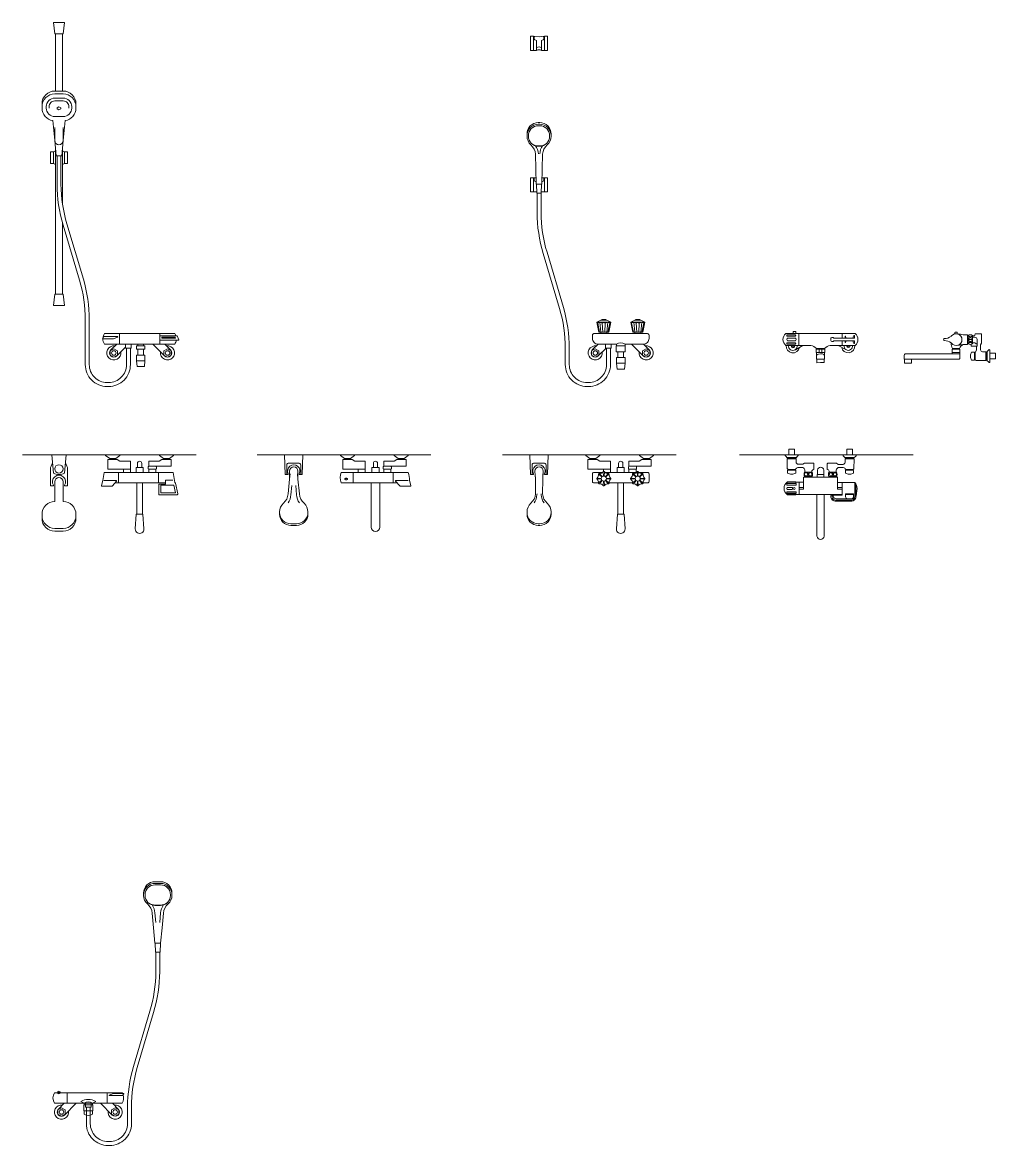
# Model space of a CAD drawing. Header units: millimetres. Extents: x 0 to 1313252738, y -131 to 560100888.
# Drawn here: x 1312627870 to 1312631311, y 560067548 to 560071518 of the extents above; entities that cross this region are included whole.
import ezdxf

# ---------------------------------------------------------------- set-up
doc = ezdxf.new("R2010")
doc.units = ezdxf.units.MM
doc.layers.get('0').update_dxf_attribs({"lineweight": 0})
doc.layers.add('003間仕切り', color=7, linetype='Continuous', lineweight=13)

# ---------------------------------------------------------------- blocks, each defined once
blk = doc.blocks.new('シャワー（CAD素材.com）1')
at = {"color": 0, "linetype": 'ByBlock', "lineweight": -2}
blk.add_line((16, -9.7), (-16.2, -9.7), dxfattribs=at)
for points in [[(-13.4, -12.6), (13.1, -12.6), (22.9, -2.9), (22.9, 0), (-22.9, 0), (-23.1, -2.7), (-13.4, -12.6)], [(-11.8, -14.1), (-11.8, -12.6)], [(11.9, -14.1), (11.9, -12.6)], [(218.1, -12.9), (191.7, -12.8), (181.9, -3.1), (181.9, -0.2), (227.7, -0.3), (227.9, -3.1), (218.1, -12.9)], [(188.8, -9.9), (221, -10)], [(192.9, -14.3), (192.9, -12.8)], [(216.6, -14.4), (216.6, -12.9)], [(14.6, -54.5), (-14.4, -54.6), (-14.4, -65.1), (-4.4, -68.2), (4.6, -68.2), (14.6, -65.2), (14.6, -54.5)], [(-12.7, -51.7), (-12.7, -54.5)], [(13.2, -51.7), (13.2, -54.4)], [(42.3, -79.2), (42.3, -97.2), (14.8, -97.2)], [(178.2, -121.9), (162.2, -121.9), (162.3, -79.4), (42.3, -79.2), (42.3, -121.7), (26.3, -121.7)], [(45.2, -79.3), (45.2, -76.5)], [(58.5, -76.5), (58.5, -61.4)], [(71.7, -79.3), (71.7, -76.5)], [(114.3, -79.3), (114.3, -69.3), (90.3, -69.3), (90.3, -79.3)], [(132.9, -79.3), (132.9, -76.6)], [(146.1, -76.6), (146.2, -61.6)], [(159.4, -79.4), (159.4, -76.6)], [(190.1, -54.7), (219.1, -54.9), (219.1, -65.4), (209.1, -68.5), (200, -68.4), (190, -65.4), (190.1, -54.7)], [(191.5, -51.9), (191.5, -54.6)], [(217.4, -52), (217.4, -54.8)], [(26.3, -97.2), (26.3, -140.2)], [(26.3, -115.7), (42.3, -115.7)], [(162.3, -97.4), (178.3, -97.4), (178.2, -140.4), (178.2, -143.2), (139.1, -143.2)], [(178.2, -115.9), (162.2, -115.9)], [(178.3, -97.4), (223.7, -97.4)], [(226.4, -101.3), (226.4, -153)], [(14.9, -140.2), (178.2, -140.2)], [(190.2, -140.2), (219.2, -140.2)]]:
    blk.add_lwpolyline(points, dxfattribs=at)
for points in [[(46.6, -61.4), (46.6, -52.9, 0.193243), (39.6, -44.6), (22.1, -44.6, 0.149871), (13.2, -51.7), (-12.7, -51.7), (-15.8, -48.8), (-15.8, -14.1), (15.8, -14.1), (15.8, -26.2, 0.333184), (22.8, -33.5), (39.7, -33.5), (45.5, -29.4), (76.7, -29.4, -0.414214), (78.7, -31.4), (78.7, -51.6, 0.273572), (71.7, -57.1), (71.7, -61.4)], [(158, -61.6), (158, -53.1, -0.193243), (165.1, -44.8), (182.6, -44.8, -0.149871), (191.5, -51.9), (217.4, -52), (220.5, -49.1), (220.6, -14.4), (188.9, -14.3), (188.9, -26.4, -0.333184), (181.9, -33.7), (165, -33.7), (159.2, -29.5), (128.1, -29.5, 0.414214), (126.1, -31.4), (126, -51.6, -0.273572), (132.9, -57.2), (132.9, -61.5)], [(113.3, -69.3), (113.4, -54.3, 0.384046), (102.4, -43.3, 0.384046), (91.3, -54.3), (91.3, -69.3)], [(-15.7, -97.2, 0.512205), (-15.7, -140.2)], [(-15.7, -101.6), (14.9, -101.6, -0.534247), (14.9, -107), (-15.7, -107, -0.486283), (-15.7, -101.6)], [(-14.2, -99.8), (13.7, -99.8, 0.67337), (13.7, -96), (-14.2, -96, 0.829437), (-14.2, -99.8)], [(231.2, -118.7, -0.072908), (226, -154.2, -0.264177), (213.4, -164.1), (154.2, -164.1, -0.328248), (138.9, -150.8), (138.9, -143.6, -0.155307), (141.8, -140.2)], [(231.2, -118.9, 0.171862), (223.7, -97.4), (223.7, -148.4, -0.333286), (212.8, -160.1), (154.5, -160.1, -0.328551), (142.9, -150.1), (142.9, -143.2)], [(-15.7, -130.7), (14.9, -130.7, -0.534247), (14.9, -136.1), (-15.7, -136.1, -0.486283), (-15.7, -130.7)], [(-14.2, -141.5), (13.7, -141.5, 0.67337), (13.7, -137.7), (-14.2, -137.7, 0.829437), (-14.2, -141.5)], [(115.2, -140.2), (115.2, -288.1, -0.819943), (89.2, -288.1), (89.2, -140.2)], [(147, -143.2), (147, -146.5, 0.379437), (157, -155.6), (196, -155.5)]]:
    blk.add_lwpolyline(points, format="xyb", dxfattribs=at)
for points in [[(73, -61.4, -0.170914), (73, -76.5), (45.2, -76.5, -0.167466), (45.5, -61.4)], [(159.1, -61.6), (131.7, -61.5, 0.170914), (131.6, -76.6), (159.4, -76.6, 0.167466)], [(-15.7, -115.3), (2.4, -115.3, -0.423913), (2.4, -122.2), (-15.7, -122.2, -0.391304)], [(219.2, -137.6), (219.2, -148.7, -0.354713), (212.3, -155.5), (196, -155.5, -0.135102), (190.2, -149), (190.2, -137.6)]]:
    blk.add_lwpolyline(points, format="xyb", close=True, dxfattribs=at)
for centre, radius in [((51.1, -68.6), 5.69), ((66.1, -68.6), 5.69), ((138.5, -68.7), 5.69), ((153.5, -68.8), 5.69), ((9.3, -118.7), 3.42)]:
    blk.add_circle(centre, radius, dxfattribs=at)
blk = doc.blocks.new('シャワー（CAD素材.com）2')
at = {"color": 0, "linetype": 'ByBlock', "lineweight": -2}
for points in [[(-161.4, 55, -0.812856), (-161.4, 62, 0.159448), (-137.5, 70.1, 0.053541), (-136.1, 71.4, -2.901965), (-136.1, 45.6, 0.053541), (-137.5, 47, 0.105519), (-131.8, 26.9)], [(-123.5, 79.1), (-123.5, 83.5, -0.414214), (-122.5, 84.5), (-116.5, 84.5, -0.414214), (-115.5, 83.5), (-115.5, 79.1)], [(-161.4, 55, -0.159448), (-137.5, 47)], [(-112.6, 78.4, -0.047286), (-94.5, 75.8), (-79.3, 75.8), (-79.3, 58.6)], [(-112.6, 38.7, 0.047286), (-94.5, 41.3), (-79.3, 41.3), (-79.3, 58.5)], [(-107.2, 26.9, -0.182512), (-94.5, 41.3)], [(-75.1, 74.1), (-75.1, 71.7, 0.559242), (-62.6, 71.7), (-62.6, 73.9)], [(-75.1, 42.9), (-75.1, 45.3, -0.559242), (-62.6, 45.3), (-62.6, 43.1)], [(-61.4, 67.7), (-52.8, 67.5, -0.194223), (-44.6, 59.4), (-44.7, 35.7), (-66.7, 35.7), (-66.7, 41.4)], [(-47.2, 35.7), (-47.4, 20.7), (-51.7, 13.2), (-51.7, -12.7), (-48.8, -15.8), (-14.1, -15.8), (-14.1, 15.9), (-26.2, 15.9, -0.333184), (-33.5, 22.8), (-33.5, 39.7), (-29.4, 45.6), (-29.4, 76.7, 0.414214), (-31.4, 78.7), (-51.6, 78.7, -0.273572), (-57.1, 71.8), (-61.4, 71.8)], [(-61.4, 46.7), (-52.9, 46.7, -0.193243), (-44.6, 39.6)], [(-133.1, 7.7), (-133.1, 24.4), (-105.9, 24.4), (-105.9, -7.1, -0.414214), (-108.9, -10.1), (-302.4, -10.1, -0.414214), (-303.4, -9.1), (-303.4, 3.4, -0.218834), (-299.2, 7.7), (-105.9, 7.7)]]:
    blk.add_lwpolyline(points, format="xyb", dxfattribs=at)
for points in [[(-79.3, 71.8), (-76.5, 71.8)], [(-79.3, 45.2), (-76.5, 45.2)], [(-76.5, 58.5), (-61.4, 58.5)], [(-105.9, 13.4), (-133.1, 13.4)], [(-107.2, 24.4), (-107.2, 26.9), (-131.8, 26.9), (-131.8, 24.4)], [(-54.5, 14.6), (-54.6, -14.4), (-65.1, -14.4), (-68.2, -4.4), (-68.2, 4.6), (-65.2, 14.7), (-54.5, 14.6)], [(-51.7, 13.2), (-54.4, 13.2)], [(-14.1, 11.9), (-12.6, 11.9)], [(-12.6, 13.4), (-12.6, -13.1), (-2.9, -22.9), (0, -22.9), (0, 22.9), (-2.7, 23.1), (-12.6, 13.4)], [(-9.7, -16), (-9.7, 16.2)], [(-302, -10.1), (-302, -24.5), (-277, -24.5), (-277, -10.1)], [(-51.7, -12.7), (-54.5, -12.7)], [(-14.1, -11.8), (-12.6, -11.8)]]:
    blk.add_lwpolyline(points, dxfattribs=at)
blk.add_lwpolyline([(-61.4, 73, 0.379747), (-76.5, 73), (-76.5, 44, 0.379747), (-61.4, 44)], format="xyb", close=True, dxfattribs=at)
blk.add_rational_spline([(-75.1, 60.4), (-75.1, 58.5), (-75.1, 56.6), (-73.8, 51.5), (-68.9, 51.4), (-64, 51.4), (-62.6, 56.5), (-62.6, 58.5), (-62.6, 60.5), (-64, 65.6), (-68.9, 65.6), (-73.8, 65.5), (-75.1, 60.4)], [1, 1, 1, 0.800009014964, 1, 0.800009014964, 1, 1, 1, 0.800009014964, 1, 0.800009014964, 1], degree=2, knots=[0, 0, 0, 1, 1, 2.286972, 2.286972, 3.573944, 3.573944, 4.573944, 4.573944, 5.860917, 5.860917, 7.147889, 7.147889, 7.147889], dxfattribs=at)
blk = doc.blocks.new('シャワー（CAD素材.com）3')
at = {"color": 0, "linetype": 'ByBlock', "lineweight": -2}
for points in [[(-14.1, -52.8, 0.134974), (-33.9, -42), (-122.2, -42, -0.494418), (-122.5, 0), (122.5, 0, -0.47619), (122.5, -42), (34.2, -42, 0.145386), (14.4, -52.8)], [(-96.9, 0), (-96.9, 4.9, -0.414214), (-94.9, 6.9), (-88.9, 6.9, -0.414214), (-86.9, 4.9), (-86.9, 0)], [(115.4, -16.4, -0.10311), (117.4, -7, -0.29816), (117.6, -6.8), (119.1, -6.8, -0.414214), (120.1, -7.8), (120.1, -16.4), (47.4, -16.4, -0.414214), (46.4, -15.4), (46.4, -15, 0.414214), (45.4, -14), (39.5, -14, 0.202497), (36.7, -16.8), (36.7, -25.2, 0.202497), (39.5, -28), (45.4, -28, 0.414214), (46.4, -27), (46.4, -26.6, -0.414214), (47.4, -25.6), (120.1, -25.6), (120.1, -34.2, -0.414214), (119.1, -35.2), (117.6, -35.2, -0.29816), (117.4, -35, -0.10311), (115.4, -25.6)], [(86.8, -16.4), (86.8, -10, -0.415839), (87.1, -9.7), (87.5, -9.7, -0.299063), (88.4, -10.3), (91.1, -16.4)], [(86.8, -25.6), (86.8, -32, 0.415839), (87.1, -32.3), (87.5, -32.3, 0.299063), (88.4, -31.7), (91.1, -25.6)], [(14.2, -77.7, 0.339414), (7.4, -72.3), (0.2, -72.3), (-7, -72.4, 0.339414), (-13.8, -77.8)]]:
    blk.add_lwpolyline(points, format="xyb", dxfattribs=at)
for points in [[(-77, 0), (-77, -42)], [(77, 0.1), (77, -16.4)], [(77, -25.6), (77, -42)], [(-62.1, -42), (-88.9, -57.1)], [(-14.1, -55.7), (-14.1, -52.8), (0.1, -52.8)], [(14.2, -66.6), (14.2, -90.1), (0.2, -90.1), (-13.7, -90.2), (-13.9, -66.7)], [(-4.9, -55.7), (-4.8, -66.7)], [(14.4, -55.7), (14.4, -52.8), (0.1, -52.8)], [(5.1, -55.7), (5.1, -66.6)], [(63, -42), (89.2, -56.6)], [(0.5, -103), (-12.7, -103.1), (-12.8, -90.2)], [(0.1, -103), (13.3, -103), (13.3, -90.1)]]:
    blk.add_lwpolyline(points, dxfattribs=at)
for points in [[(-88.9, -4.1, -0.507525), (-88.9, -9.1), (-117.9, -9.1, -0.507525), (-117.9, -4.1)], [(-88.9, -16, -0.558048), (-88.9, -26), (-116.4, -26, -0.542881), (-116.4, -16)], [(-88.9, -37.9, 0.507525), (-88.9, -32.9), (-117.9, -32.9, 0.507525), (-117.9, -37.9)]]:
    blk.add_lwpolyline(points, format="xyb", close=True, dxfattribs=at)
for points in [[(-97.7, -42.7), (-99.1, -43.1), (-98, -47.1), (-96.6, -46.7)], [(15.7, -55.7), (15.7, -66.6), (0.2, -66.6), (-15.3, -66.7), (-15.4, -55.7)], [(97.9, -42.2), (99.4, -42.6), (98.3, -46.6), (96.9, -46.2)]]:
    blk.add_lwpolyline(points, close=True, dxfattribs=at)
for centre, radius, start, end in [((-97.7, -45), 23.5, 172.7078, 350.1125), ((-97.7, -45), 15, 168.5997, 11.4798), ((-97.7, -45), 5.5, 147.6369, 26.8699), ((98, -44.5), 23.5, 190.1951, 6.0074), ((98, -44.5), 15, 170.563, 9.437), ((98, -44.5), 5.5, 153.4377, 26.5623)]:
    blk.add_arc(centre, radius, start, end, dxfattribs=at)
blk = doc.blocks.new('シャワー（CAD素材.com）4')
at = {"color": 0, "linetype": 'ByBlock', "lineweight": -2}
for points in [[(-308.4, 1001.2), (-308.4, 1051.2), (-319, 1051.2), (-319, 1001.2), (-297.9, 1001.2), (-297.9, 1036.2), (-303.6, 1038.9, -0.289923), (-306.4, 1043.4), (-306.4, 1048.8, -0.442829), (-304.2, 1050.8)], [(-269.6, 1001.2), (-269.6, 1051.2), (-259, 1051.2), (-259, 1001.2), (-280.1, 1001.2), (-280.1, 1036.2), (-274.4, 1038.9, 0.289923), (-271.6, 1043.4), (-271.6, 1048.8, 0.442829), (-273.8, 1050.8)], [(-297.9, 1011.2, -0.239137), (-280.1, 1011.2)], [(-297.9, 1001.2, -0.239137), (-280.1, 1001.2)], [(-331.5, 701.8, -0.011142), (-331.5, 703.6), (-331.5, 706.1, -0.414214), (-291.5, 746.1), (-286.5, 746.1, -0.414214), (-246.5, 706.1), (-246.5, 703.6, -0.011142), (-246.5, 701.8, -0.011142)], [(-265.4, 669.6, -0.140179), (-286.5, 663.6), (-291.5, 663.6, -0.140179), (-312.7, 669.6)], [(-301.6, 664, -0.128046), (-291.3, 635.6)], [(-276.4, 664, 0.128046), (-286.7, 635.6)], [(-308.4, 501.2), (-308.4, 551.2), (-319, 551.2), (-319, 501.2), (-297.9, 501.2, -0.010169), (-297.2, 501.5)], [(-299.2, 536.8), (-303.6, 538.9, -0.289923), (-306.4, 543.4), (-306.4, 548.8, -0.442829), (-304.2, 550.8)], [(-269.6, 501.2), (-269.6, 551.2), (-259, 551.2), (-259, 501.2), (-280.1, 501.2, 0.010169), (-280.9, 501.5)], [(-278.8, 536.8), (-274.4, 538.9, 0.289923), (-271.6, 543.4), (-271.6, 548.8, 0.442829), (-273.8, 550.8)], [(-296, 496.7), (-296, 427.9, 0.072023), (-274.1, 283.9), (-216.3, 88.7, -0.072098), (-196, -51.3), (-196, -109.6, 0.414214), (-119, -186.6), (-113.4, -186.6, 0.414214), (-36.4, -109.6), (-36.4, -51.5)], [(-282, 496.7), (-282, 427.9, 0.072022), (-260.7, 287.9), (-202.9, 92.7, -0.072098), (-182, -51.3), (-182, -109.6, 0.414214), (-119, -172.6), (-113.4, -172.6, 0.414214), (-50.4, -109.6), (-50.4, -51.5)], [(-80, -37), (-100.6, -57.6, 1), (-79.4, -78.8), (-52.1, -51.5)], [(80, -37), (100.6, -57.6, -1), (79.4, -78.8), (37.5, -37)]]:
    blk.add_lwpolyline(points, format="xyb", dxfattribs=at)
for points in [[(-269.6, 1051.2), (-289, 1049.3), (-308.4, 1051.2)], [(-299.4, 550.3), (-308.4, 551.2)], [(-280, 528.2), (-281, 496.7), (-297, 496.7), (-298, 528.2)], [(-278.6, 550.3), (-269.6, 551.2)], [(-70.5, 5), (-74.2, 40.1)], [(-49.5, 5), (-45.8, 40.1)], [(49.5, 5), (45.8, 40.1)], [(70.5, 5), (74.2, 40.1)], [(-74.7, 5), (-81.6, 37.4)], [(-63.5, 5), (-65.3, 37.4)], [(-56.5, 5), (-54.7, 37.4)], [(-45.3, 5), (-38.4, 37.4)], [(45.3, 5), (38.4, 37.4)], [(56.5, 5), (54.7, 37.4)], [(63.5, 5), (65.3, 37.4)], [(74.7, 5), (81.6, 37.4)], [(-53.4, -37), (-53.4, -51.5), (-33.4, -51.5), (-33.4, -37)], [(-15, -42.7), (-15, -37)], [(15, -37), (15, -42.7)], [(-10, -84.2), (-10, -63.8)], [(10, -63.8), (10, -84.2)], [(15, -104.6), (13, -125), (-13, -125), (-15, -104.6)]]:
    blk.add_lwpolyline(points, dxfattribs=at)
for points in [[(-276.7, 634.6), (-278, 582.5), (-279, 528.2), (-299, 528.2), (-300, 582.5), (-301.3, 634.6, 0.191117), (-318, 667.5, -0.215017), (-331.5, 697.5), (-331.5, 700, -0.414214), (-291.5, 740), (-286.5, 740, -0.414214), (-246.5, 700), (-246.5, 697.5, -0.215017), (-260, 667.5, 0.191117)], [(-326.5, 700, -0.414214), (-291.5, 735), (-286.5, 735, -0.414214), (-251.5, 700), (-251.5, 697.5, -0.414214), (-286.5, 662.5), (-291.5, 662.5, -0.414214), (-326.5, 697.5)], [(-66.5, 49.6), (-53.5, 49.6, -0.414214), (-51.5, 47.6), (-51.5, 47.1), (-68.5, 47.1), (-68.5, 47.6, -0.414214)], [(66.5, 49.6), (53.5, 49.6, 0.414214), (51.5, 47.6), (51.5, 47.1), (68.5, 47.1), (68.5, 47.6, 0.414214)], [(95, 0), (-95, 0, 0.414214), (-100, -5), (-100, -17, 0.414214), (-80, -37), (-15, -37, -0.317447), (15, -37), (80, -37, 0.414214), (100, -17), (100, -5, 0.414214)]]:
    blk.add_lwpolyline(points, format="xyb", close=True, dxfattribs=at)
for points in [[(-35.4, 40.1), (-84.6, 40.1), (-70.5, 47.1), (-49.5, 47.1)], [(-42.5, 5), (-35.4, 40.1), (-38.4, 37.4), (-45.8, 40.1), (-54.7, 37.4), (-59.7, 40.1), (-65.3, 37.4), (-74.2, 40.1), (-81.6, 37.4), (-84.6, 40.1), (-77.5, 5)], [(35.4, 40.1), (84.6, 40.1), (70.5, 47.1), (49.5, 47.1)], [(42.5, 5), (35.4, 40.1), (38.4, 37.4), (45.8, 40.1), (54.7, 37.4), (59.7, 40.1), (65.3, 37.4), (74.2, 40.1), (81.6, 37.4), (84.6, 40.1), (77.5, 5)], [(-70.5, 5), (-49.5, 5), (-49.5, 0), (-70.5, 0)], [(70.5, 5), (49.5, 5), (49.5, 0), (70.5, 0)], [(-90, -53.2), (-103, -60.7), (-103, -75.7), (-90, -83.2), (-77, -75.7), (-77, -60.7)], [(-16, -42.7), (16, -42.7), (16, -63.8), (-16, -63.8)], [(90, -53.2), (103, -60.7), (103, -75.7), (90, -83.2), (77, -75.7), (77, -60.7)], [(-15, -84.2), (15, -84.2), (15, -104.6), (-15, -104.6)]]:
    blk.add_lwpolyline(points, close=True, dxfattribs=at)
for centre in [(-90, -68.2), (90, -68.2)]:
    blk.add_circle(centre, 8, dxfattribs=at)
for centre, start, end in [((-90, -68.2), 81.8699, 8.1301), ((90, -68.2), 171.8699, 98.1301)]:
    blk.add_arc(centre, 25, start, end, dxfattribs=at)
blk = doc.blocks.new('シャワー（CAD素材.com）5')
at = {"color": 0, "linetype": 'ByBlock', "lineweight": -2}
for points in [[(-197.5, 0), (-195, -70), (-184.4, -70), (-184.4, -67.3, -1.636924), (-145.6, -67.3), (-145.6, -70), (-135, -70), (-132.5, 0)], [(-189.7, -70), (-189.7, -35, -0.414214), (-184.7, -30), (-145.3, -30, -0.414214), (-140.3, -35), (-140.3, -70)], [(131.5, -45.2), (131.5, -30.2, 1), (116.5, -30.2)], [(-178.2, -67), (-178, -86.3), (-177.3, -138.4, -0.191117), (-194, -171.3, 0.215017), (-207.5, -201.3), (-207.5, -203.8, 0.414214), (-167.5, -243.8), (-162.5, -243.8, 0.414214), (-122.5, -203.8), (-122.5, -201.3, 0.215017), (-136, -171.3, -0.191117), (-152.7, -138.4), (-152, -86.3), (-151.8, -67)], [(-178, -86.3), (-180, -57.3, -1), (-150, -57.3), (-152, -86.3)], [(47.2, -65.7, 0.011397), (46.3, -66.5, 0.011397), (45.5, -67.4, 0.426474), (45.6, -68.8), (57.1, -78.4)], [(47.2, -65.7, -0.426474), (48.6, -65.8), (58.2, -77.3)], [(65.1, -59.2, 0.011397), (64, -59.2, 0.011397), (62.9, -59.2, 0.426474), (61.9, -60.3), (63.2, -75.2)], [(65.1, -59.2, -0.426474), (66.1, -60.3), (64.8, -75.2)], [(80.9, -65.7, 0.426474), (79.4, -65.8), (69.8, -77.3)], [(80.9, -65.7, -0.011397), (81.7, -66.5, -0.011397), (82.5, -67.4, -0.426474), (82.4, -68.8), (70.9, -78.4)], [(166.3, -66.5, 0.011397), (165.5, -67.4, 0.426474), (165.6, -68.8), (177.1, -78.4)], [(178.2, -77.3), (168.6, -65.8, 0.426474), (167.2, -65.7, 0.011397), (166.3, -66.5)], [(183.2, -75.2), (181.9, -60.3, -0.426474), (182.9, -59.2, -0.011397), (184, -59.2, -0.011397), (185.1, -59.2, -0.426474), (186.1, -60.3), (184.8, -75.2)], [(188.4, -62.2), (219, -62.2, -0.414214), (224, -67.2), (224, -94.2, -0.414214), (219, -99.2), (202.4, -99.2)], [(190.9, -78.4), (202.4, -68.8, 0.426474), (202.5, -67.4, 0.011397), (201.7, -66.5, 0.011397), (200.9, -65.7, 0.426474), (199.4, -65.8), (189.8, -77.3)], [(55, -83.4), (40.1, -82.1, 0.426474), (39, -83.1, 0.011397), (39, -84.2, 0.011397), (39, -85.3, 0.426474), (40.1, -86.3), (55, -85)], [(57.1, -90), (45.6, -99.6, 0.426474), (45.5, -101.1, 0.011397), (46.3, -101.9, 0.011397), (47.2, -102.7)], [(47.2, -102.7, 0.426474), (48.6, -102.6), (58.2, -91.1)], [(63.2, -93.2), (61.9, -108.1, 0.426474), (62.9, -109.2, 0.011397), (64, -109.2, 0.011397), (65.1, -109.2, 0.426474), (66.1, -108.1), (64.8, -93.2)], [(69.8, -91.1), (79.4, -102.6, 0.426474), (80.9, -102.7)], [(80.9, -102.7, 0.011397), (81.7, -101.9, 0.011397), (82.5, -101.1, 0.426474), (82.4, -99.6), (70.9, -90)], [(73, -85), (87.9, -86.3, 0.426474), (89, -85.3, 0.011397), (89, -84.2, 0.011397), (89, -83.1, 0.426474), (87.9, -82.1), (73, -83.4)], [(175, -85), (160.1, -86.3, -0.426474), (159, -85.3, -0.011397), (159, -84.2, -0.011397), (159, -83.1, -0.426474), (160.1, -82.1), (175, -83.4)], [(178.2, -91.1), (168.6, -102.6, -0.426474), (167.2, -102.7, -0.011397), (166.3, -101.9, -0.011397), (165.5, -101.1, -0.426474), (165.6, -99.6), (177.1, -90)], [(184.8, -93.2), (186.1, -108.1, -0.426474), (185.1, -109.2, -0.011397), (184, -109.2, -0.011397), (182.9, -109.2, -0.426474), (181.9, -108.1), (183.2, -93.2)], [(201.7, -101.9, -0.011397), (200.9, -102.7, -0.426474), (199.4, -102.6), (189.8, -91.1)], [(201.7, -101.9, 0.011397), (202.5, -101.1, 0.426474), (202.4, -99.6), (190.9, -90)], [(193, -85), (207.9, -86.3, 0.426474), (209, -85.3, 0.011397), (209, -84.2, 0.011397), (209, -83.1, 0.426474), (207.9, -82.1), (193, -83.4)], [(-172.1, -138.4), (-172.3, -141.4, -0.128046), (-182.6, -169.9)], [(-147.4, -169.9, -0.128046), (-157.7, -141.4), (-157.9, -138.4)], [(-207.5, -205.6, 0.011142), (-207.5, -207.3), (-207.5, -209.8, 0.414214), (-167.5, -249.8), (-162.5, -249.8, 0.414214), (-122.5, -209.8), (-122.5, -207.3, 0.011142), (-122.5, -205.6, 0.011142)], [(136, -209.2), (112, -209.2), (108.8, -261.7, 1.052153), (139.2, -261.7), (136, -209.2)]]:
    blk.add_lwpolyline(points, format="xyb", dxfattribs=at)
for points in [[(0, 0), (0, -2.5), (14.3, -12.5), (35.7, -12.5)], [(35.7, -16.5), (35.7, -12.5), (50, -2.5), (50, 0)], [(190, 0), (190, -2.5), (204.3, -12.5)], [(240, 0), (240, -2.5), (225.7, -12.5)], [(88, -62.2), (88, -22.1), (50.4, -22.1), (41, -16.5), (8.1, -16.5), (8.1, -51.3), (88, -51.3)], [(14.3, -16.5), (14.3, -12.5)], [(116.5, -30.2), (116.5, -45.2)], [(204.3, -16.5), (204.3, -12.5), (225.7, -12.5), (225.7, -16.5)], [(63, -51.3), (63, -59.2)], [(68.4, -62.2), (179.6, -62.2)], [(111.5, -62.2), (111.5, -45.2), (136.5, -45.2), (136.5, -62.2)], [(153, -40.1), (150.9, -42.2), (150.9, -49.1), (153, -51.3)], [(153, -62.2), (153, -51.3), (178, -51.3), (178, -62.2)], [(178, -40.1), (180.1, -42.2), (180.1, -49.1), (178, -51.3)], [(166.1, -99.2), (82.4, -99.2)], [(114, -99.2), (114, -209.2)], [(134, -209.2), (134, -99.2)]]:
    blk.add_lwpolyline(points, dxfattribs=at)
blk.add_lwpolyline([(189.6, -22.1), (153, -22.1), (153, -40.1), (231.9, -40.1), (231.9, -16.5), (199, -16.5)], close=True, dxfattribs=at)
blk.add_lwpolyline([(45.6, -99.2), (29, -99.2, -0.414214), (24, -94.2), (24, -67.2, -0.414214), (29, -62.2), (59.6, -62.2), (29, -62.2, 0.414214), (24, -67.2), (24, -94.2, 0.414214), (29, -99.2)], format="xyb", close=True, dxfattribs=at)
for centre in [(64, -84.2), (184, -84.2)]:
    blk.add_circle(centre, 9.02, dxfattribs=at)
for centre, start, end in [((25.7, -68.3), 316.3157, 358.6843), ((48.1, -45.9), 271.3157, 313.6843), ((79.9, -45.9), 226.3157, 268.6843), ((102.4, -68.3), 181.3157, 223.6843), ((145.7, -68.3), 316.3157, 358.6843), ((168.1, -45.9), 271.3157, 313.6843), ((199.9, -45.9), 226.3157, 268.6843), ((222.4, -68.3), 181.3157, 223.6843), ((25.7, -100.1), 1.3157, 43.6843), ((48.1, -122.6), 46.3157, 88.6843), ((79.9, -122.6), 91.3157, 133.6843), ((102.4, -100.1), 136.3157, 178.6843), ((145.7, -100.1), 1.3157, 43.6843), ((168.1, -122.6), 46.3157, 88.6843), ((199.9, -122.6), 91.3157, 133.6843), ((222.4, -100.1), 136.3157, 178.6843)]:
    blk.add_arc(centre, 20, start, end, dxfattribs=at)
blk = doc.blocks.new('シャワー（CAD素材.com）7')
at = {"color": 0, "linetype": 'ByBlock', "lineweight": -2}
for points in [[(-197.5, 0), (-195, -70), (-184.4, -70), (-184.4, -67.3, -1.636924), (-145.6, -67.3), (-145.6, -70), (-135, -70), (-132.5, 0)], [(-189.7, -70), (-189.7, -35, -0.414214), (-184.7, -30), (-145.3, -30, -0.414214), (-140.3, -35), (-140.3, -70)], [(131.5, -45.2), (131.5, -30.2, 1), (116.5, -30.2)], [(-178.2, -67), (-180, -86.3), (-184.8, -138.4, -0.191117), (-201.5, -171.3, 0.215017), (-215, -201.3), (-215, -203.8, 0.414214), (-175, -243.8), (-155, -243.8, 0.414214), (-115, -203.8), (-115, -201.3, 0.215017), (-128.5, -171.3, -0.191117), (-145.2, -138.4), (-150, -86.3), (-151.8, -67)], [(-180, -86.3), (-180, -57.3, -1), (-150, -57.3), (-150, -86.3)], [(200.8, -99.2), (2.7, -99.2, -0.198733), (2.7, -62.2), (239.8, -62.2, -0.089096), (243.8, -91.3), (248.9, -108.1, -0.503545), (247, -110.6), (211.5, -110.6, -0.219806), (210, -109.9), (195.3, -92.7, -0.639605), (196.1, -91.1), (240, -91.1)], [(-171.8, -108.1), (-174.8, -141.4, -0.128046), (-185.1, -169.9)], [(-144.9, -169.9, -0.128046), (-155.2, -141.4), (-158.2, -108.1)], [(109, -99.2), (109, -255.8, 0.986553), (139, -255.8), (139, -99.2)], [(-215, -205.6, 0.011142), (-215, -207.3), (-215, -209.8, 0.414214), (-175, -249.8), (-155, -249.8, 0.414214), (-115, -209.8), (-115, -207.3, 0.011142), (-115, -205.6, 0.011142)]]:
    blk.add_lwpolyline(points, format="xyb", dxfattribs=at)
for points in [[(0, 0), (0, -2.5), (14.3, -12.5), (35.7, -12.5)], [(35.7, -16.5), (35.7, -12.5), (50, -2.5), (50, 0)], [(190, 0), (190, -2.5), (204.3, -12.5)], [(240, 0), (240, -2.5), (225.7, -12.5)], [(88, -62.2), (88, -22.1), (50.4, -22.1), (41, -16.5), (8.1, -16.5), (8.1, -51.3), (88, -51.3)], [(14.3, -16.5), (14.3, -12.5)], [(116.5, -30.2), (116.5, -45.2)], [(204.3, -16.5), (204.3, -12.5), (225.7, -12.5), (225.7, -16.5)], [(45, -62.2), (45, -99.2)], [(63, -51.3), (63, -62.2)], [(111.5, -62.2), (111.5, -45.2), (136.5, -45.2), (136.5, -62.2)], [(153, -40.1), (150.9, -42.2), (150.9, -49.1), (153, -51.3)], [(153, -62.2), (153, -51.3), (178, -51.3), (178, -62.2)], [(178, -40.1), (180.1, -42.2), (180.1, -49.1), (178, -51.3)], [(187, -99.2), (187, -62.2)]]:
    blk.add_lwpolyline(points, dxfattribs=at)
blk.add_lwpolyline([(189.6, -22.1), (153, -22.1), (153, -40.1), (231.9, -40.1), (231.9, -16.5), (199, -16.5)], close=True, dxfattribs=at)
blk.add_lwpolyline([(24.5, -83.9), (24.5, -87.1, -0.421107), (15.9, -87.1), (15.9, -83.9, -0.421107)], format="xyb", close=True, dxfattribs=at)
blk.add_arc((20.2, -89.8), 6.03, 44.3274, 135.6726, dxfattribs=at)
blk = doc.blocks.new('シャワー（CAD素材.com）8')
at = {"color": 0, "linetype": 'ByBlock', "lineweight": -2}
blk.add_line((211.8, -98), (33.2, -98), dxfattribs=at)
for points in [[(-190, 1.2), (-185, -63.8, 0.247864), (-145, -63.8), (-140, 1.2)], [(-195, -48.8), (-195, -108.8), (-184.4, -108.8), (-184.4, -106.1, -1.816187), (-145.6, -106.1), (-145.6, -108.8), (-135, -108.8), (-135, -48.8, 0.180509), (-142.3, -29.1)], [(127.5, -44), (127.5, -29, 1), (112.5, -29)], [(237.8, -88.6), (211.8, -88.6), (211.8, -102), (187.7, -102), (187.7, -137.6, 0.414214), (190.7, -140.6), (252, -140.6, 0.476123), (254.9, -137), (247, -99), (244.3, -97), (239, -61), (-5.8, -61), (-9.8, -90.1), (-14.9, -106.8, 0.503545), (-13, -109.4), (22.5, -109.4, 0.219806), (24, -108.7), (38.7, -91.5, 0.639605), (37.9, -89.8), (-6, -89.8)], [(-105.1, -216.3, -0.013897), (-105, -218.8), (-105, -223.8, -0.414214), (-150, -268.8), (-180, -268.8, -0.414214), (-225, -223.8), (-225, -218.8, -0.013897), (-224.9, -216.3, -0.013897)], [(132, -208), (108, -208), (104.8, -260.5, 1.052153), (135.2, -260.5), (132, -208)]]:
    blk.add_lwpolyline(points, format="xyb", dxfattribs=at)
for points in [[(0, 1.2), (0, -1.2), (14.3, -11.2), (35.7, -11.2)], [(35.7, -15.3), (35.7, -11.2), (50, -1.2), (50, 1.2)], [(190, 1.2), (190, -1.2), (204.3, -11.2)], [(240, 1.2), (240, -1.2), (225.7, -11.2)], [(88, -61), (88, -20.8), (50.4, -20.8), (41, -15.3), (8.1, -15.3), (8.1, -50), (88, -50)], [(14.3, -15.3), (14.3, -11.2)], [(112.5, -29), (112.5, -44)], [(153, -38.8), (150.9, -41), (150.9, -47.9), (153, -50)], [(178, -38.8), (180.1, -41), (180.1, -47.9), (178, -50)], [(204.3, -15.3), (204.3, -11.2), (225.7, -11.2), (225.7, -15.3)], [(45, -61), (45, -98)], [(63, -50), (63, -61)], [(107.5, -61), (107.5, -44), (132.5, -44), (132.5, -61)], [(153, -61), (153, -50), (178, -50), (178, -61)], [(187, -98), (187, -61)], [(110, -98), (110, -208)], [(130, -208), (130, -98)]]:
    blk.add_lwpolyline(points, dxfattribs=at)
for points in [[(189.6, -20.8), (153, -20.8), (153, -38.8), (231.9, -38.8), (231.9, -15.3), (199, -15.3)], [(247.1, -133.6), (194.7, -133.6), (194.7, -106), (241.3, -106)]]:
    blk.add_lwpolyline(points, close=True, dxfattribs=at)
blk.add_lwpolyline([(-225, -213.8), (-225, -208.8, -0.414214), (-180, -163.8), (-180, -93.8, -1), (-150, -93.8), (-150, -163.8, -0.414214), (-105, -208.8), (-105, -213.8, -0.414214), (-150, -258.8), (-180, -258.8, -0.414214)], format="xyb", close=True, dxfattribs=at)
blk.add_circle((-165, -48.8), 15, dxfattribs=at)
blk.add_arc((-165, -48.8), 30, 139.071, 180, dxfattribs=at)
blk = doc.blocks.new('シャワー（CAD素材.com）9')
at = {"color": 0, "linetype": 'ByBlock', "lineweight": -2}
for points in [[(-265, 1100), (-305, 1100), (-300, 1060), (-270, 1060)], [(-285, 802.3), (-291.2, 798.7), (-291.2, 794.7), (-285, 791.1), (-278.8, 794.7), (-278.8, 798.7)], [(-304.4, 643), (-315, 643), (-315, 601.2), (-304.4, 601.2)], [(-265.6, 643), (-255, 643), (-255, 601.2), (-265.6, 601.2)], [(-265, 100), (-305, 100), (-300, 140), (-270, 140)], [(-91, -53.2), (-104, -60.7), (-104, -75.7), (-91, -83.2), (-78, -75.7), (-78, -60.7)], [(-11, -42.7), (19, -42.7), (19, -55.1), (-11, -55.1)], [(-11, -75.5), (19, -75.5), (19, -95.9), (-11, -95.9)], [(99, -53.2), (112, -60.7), (112, -75.7), (99, -83.2), (86, -75.7), (86, -60.7)]]:
    blk.add_lwpolyline(points, close=True, dxfattribs=at)
for points in [[(-297.5, 1060), (-297.5, 857.5)], [(-272.5, 857.5), (-272.5, 1060)], [(-304.4, 643), (-297.5, 646)], [(-297.5, 655.4), (-297.5, 140)], [(-272.5, 457.9), (-272.5, 655.4)], [(-265.6, 643), (-272.5, 646)], [(-304.4, 601.2), (-297.5, 598.2)], [(-265.6, 601.2), (-272.5, 598.2)], [(-272.5, 140), (-272.5, 392)], [(-71, -37), (-71, 0)], [(71, 0), (71, -37)], [(-49.4, -37), (-49.4, -51.5), (-29.4, -51.5), (-29.4, -37)], [(-6, -42.7), (-6, -37)], [(14, -37), (14, -42.7)], [(-6, -75.5), (-6, -55.1)], [(14, -55.1), (14, -75.5)], [(19, -95.9), (17, -116.3), (-9, -116.3), (-11, -95.9)]]:
    blk.add_lwpolyline(points, dxfattribs=at)
for points in [[(-225.1, 805, 0.013897), (-225, 807.5), (-225, 812.5, 0.414214), (-270, 857.5), (-300, 857.5, 0.414214), (-345, 812.5), (-345, 807.5, 0.013897), (-344.9, 805, 0.013897)], [(-250, 797.5), (-250, 802.5, 0.414214), (-270, 822.5), (-300, 822.5, 0.414214), (-320, 802.5), (-320, 797.5)], [(-300, 728.4), (-300, 682.5, 1), (-270, 682.5), (-270, 728.4)], [(-292, 628.2), (-292, 527.9, 0.072023), (-270.1, 383.9), (-212.3, 188.7, -0.072098), (-192, 48.7), (-192, -109.6, 0.414214), (-115, -186.6), (-109.4, -186.6, 0.414214), (-32.4, -109.6), (-32.4, -51.5)], [(-278, 628.2), (-278, 527.9, 0.072022), (-256.7, 387.9), (-198.9, 192.7, -0.072098), (-178, 48.7), (-178, -109.6, 0.414214), (-115, -172.6), (-109.4, -172.6, 0.414214), (-46.4, -109.6), (-46.4, -51.5)], [(-129.7, -15.6, -0.119641), (-124.5, 0), (124.5, 0, -0.065012), (128.3, -8.2)], [(129.5, -23.5, -0.104036), (124.5, -37), (-124.5, -37, -0.142957), (-129.8, -18.2)], [(-81, -37), (-101.6, -57.6, 1), (-80.4, -78.8), (-49.4, -47.9)], [(89, -37), (109.6, -57.6, -1), (88.4, -78.8), (46.5, -37)]]:
    blk.add_lwpolyline(points, format="xyb", dxfattribs=at)
for points in [[(-306.5, 753), (-300, 682.5), (-295, 628.2), (-275, 628.2), (-270, 682.5), (-263.5, 753, 0.372444), (-225, 797.5), (-225, 802.5, 0.414214), (-270, 847.5), (-300, 847.5, 0.414214), (-345, 802.5), (-345, 797.5, 0.372444)], [(-330, 802.5, -0.414214), (-300, 832.5), (-270, 832.5, -0.414214), (-240, 802.5), (-240, 797.5, -0.414214), (-270, 767.5), (-300, 767.5, -0.414214), (-330, 797.5)], [(-125.9, -10.6), (-130.5, -16.6, 0.618767), (-129.7, -18.2), (-92.8, -18.2, 0.099529), (-92.4, -18.2), (-78, -12.1, 0.818961), (-78.4, -10.2), (-125.1, -10.2, 0.235508)], [(132.4, -8.2), (71.7, -8.2), (71.7, -22.5, 0.414214), (72.7, -23.5), (138.1, -23.5, 0.551345), (139, -22.1)], [(126.1, -16.5), (79.7, -16.5, -0.414214), (78.7, -15.5), (78.7, -12.2), (125.3, -12.2), (127, -15, -0.585016)]]:
    blk.add_lwpolyline(points, format="xyb", close=True, dxfattribs=at)
for centre in [(-91, -68.2), (99, -68.2)]:
    blk.add_circle(centre, 8, dxfattribs=at)
for centre, start, end in [((-91, -68.2), 81.8699, 8.1301), ((99, -68.2), 171.8699, 98.1301)]:
    blk.add_arc(centre, 25, start, end, dxfattribs=at)
blk = doc.blocks.new('シャワー（CAD素材.com）6')
for p, q in [((228.5, 496.7), (242.5, 496.7)), ((-63.5, -37), (-43.5, -37)), ((-25.1, -37), (-36.2, -30.6)), ((-25.1, -37), (4.9, -37)), ((4.9, -37), (16, -30.6))]:
    blk.add_line(p, q)
at = {"color": 0, "linetype": 'ByBlock', "lineweight": -2}
for points in [[(185.5, 701.8, -0.011142), (185.5, 703.6), (185.5, 706.1, -0.414214), (225.5, 746.1), (245.5, 746.1, -0.414214), (285.5, 706.1), (285.5, 703.6, -0.011142), (285.4, 701.8, -0.011142)], [(266.6, 669.6, -0.140179), (245.5, 663.6), (225.5, 663.6, -0.140179), (204.3, 669.6)], [(228.7, 602.3), (225.6, 635.6, 0.128046), (215.4, 664)], [(255.6, 664, 0.128046), (245.3, 635.6), (242.2, 602.3)], [(242.5, 496.7), (242.5, 427.9, -0.072023), (220.6, 283.9), (162.8, 88.7, 0.072098), (142.5, -51.3), (142.5, -109.6, -0.414214), (65.5, -186.6), (59.9, -186.6, -0.414214), (-17.1, -109.6), (-17.1, -51.5)], [(228.5, 496.7), (228.5, 427.9, -0.072022), (207.2, 287.9), (149.3, 92.7, 0.072098), (128.5, -51.3), (128.5, -109.6, -0.414214), (65.5, -172.6), (59.9, -172.6, -0.414214), (-3.1, -109.6), (-3.1, -51.5)], [(113, -7.2, -0.226681), (109.6, -37), (4.9, -37, 0.317447), (-25.1, -37), (-129.8, -37, -0.287632), (-129.8, 0), (-118.2, 0)], [(110.8, -2.2, 0.017931), (109.6, 0), (-109.6, 0)], [(-95.1, -37), (-115.7, -57.6, 1), (-94.5, -78.8), (-52.6, -37)], [(74.9, -37), (95.5, -57.6, -1), (74.3, -78.8), (32.4, -37)], [(4.9, -63.8), (4.9, -75.5, -0.299693), (-25.1, -75.5), (-25.1, -63.8)]]:
    blk.add_lwpolyline(points, format="xyb", dxfattribs=at)
for points in [[(255.3, 634.6), (250.5, 582.5), (245.5, 528.2), (225.5, 528.2), (220.5, 582.5), (215.7, 634.6, 0.191117), (199, 667.5, -0.215017), (185.5, 697.5), (185.5, 700, -0.414214), (225.5, 740), (245.5, 740, -0.414214), (285.5, 700), (285.5, 697.5, -0.215017), (272, 667.5, 0.191117)], [(190.5, 700, -0.414214), (225.5, 735), (245.5, 735, -0.414214), (280.5, 700), (280.5, 697.5, -0.414214), (245.5, 662.5), (225.5, 662.5, -0.414214), (190.5, 697.5)], [(-109.6, -1.4), (-109.6, 3.7, 0.421107), (-118.2, 3.7), (-118.2, -1.4, 0.421107)], [(111, -9.8), (115.6, -3.8, 0.618767), (114.8, -2.2), (78.7, -2.2, 0.099529), (78.3, -2.2), (63.9, -8.3, 0.818961), (64.2, -10.2), (110.2, -10.2, 0.235508)]]:
    blk.add_lwpolyline(points, format="xyb", close=True, dxfattribs=at)
for points in [[(244.5, 528.2), (243.5, 496.7), (227.5, 496.7), (226.5, 528.2)], [(-85.1, -37), (-85.1, 0)], [(56.9, 0), (56.9, -37)], [(-25.1, -42.7), (-25.1, -37)], [(-20.1, -37), (-20.1, -51.5), (-0.1, -51.5), (-0.1, -37)], [(4.9, -37), (4.9, -42.7)]]:
    blk.add_lwpolyline(points, dxfattribs=at)
for points in [[(-105.1, -53.2), (-118.1, -60.7), (-118.1, -75.7), (-105.1, -83.2), (-92.1, -75.7), (-92.1, -60.7)], [(-26.1, -42.7), (5.9, -42.7), (5.9, -63.8), (-26.1, -63.8)], [(84.9, -53.2), (97.9, -60.7), (97.9, -75.7), (84.9, -83.2), (71.9, -75.7), (71.9, -60.7)]]:
    blk.add_lwpolyline(points, close=True, dxfattribs=at)
for centre in [(-105.1, -68.2), (84.9, -68.2)]:
    blk.add_circle(centre, 8, dxfattribs=at)
for centre, radius, start, end in [((-113.9, 6.4), 6.03, 224.3274, 315.6726), ((-105.1, -68.2), 25, 81.8699, 8.1301), ((84.9, -68.2), 25, 171.8699, 98.1301)]:
    blk.add_arc(centre, radius, start, end, dxfattribs=at)
blk.add_arc((-10.1, -73.9), 50.6, 58.9144, 121.0856)

msp = doc.modelspace()

# ---------------------------------------------------------------- linework, layer by layer
for points in [[(1312631290.809, 560070328.571), (1312631310.809, 560070328.571), (1312631310.809, 560070348.571), (1312631290.809, 560070348.571), (1312631290.819, 560070348.571)], [(1312630579.793, 560069989.842), (1312630579.793, 560070009.842), (1312630599.793, 560070009.842), (1312630599.793, 560069989.842)], [(1312630579.793, 560069989.837), (1312630579.793, 560070009.837), (1312630599.793, 560070009.837), (1312630599.793, 560069989.837)], [(1312630804.617, 560069989.538), (1312630804.671, 560070009.538), (1312630784.671, 560070009.592), (1312630784.617, 560069989.592)], [(1312630804.617, 560069989.534), (1312630804.671, 560070009.534), (1312630784.671, 560070009.588), (1312630784.617, 560069989.588)], [(1312627869.923, 560069989.837), (1312628484.103, 560069989.837)], [(1312628700.047, 560069989.837), (1312629314.227, 560069989.837)], [(1312629567.331, 560069989.837), (1312630181.511, 560069989.837)], [(1312630405.094, 560069989.837), (1312631019.274, 560069989.837)]]:
    msp.add_lwpolyline(points)
at = {"layer": '003間仕切り'}
msp.add_line((1312627983.21, 560067734.87), (1312628222.568, 560067734.87), dxfattribs=at)

# ---------------------------------------------------------------- block references
for name, p in [('シャワー（CAD素材.com）9', (1312628284.134, 560070418.111)), ('シャワー（CAD素材.com）4', (1312629985.546, 560070418.111)), ('シャワー（CAD素材.com）3', (1312630691.873, 560070418.596)), ('シャワー（CAD素材.com）2', (1312631290.809, 560070338.534)), ('シャワー（CAD素材.com）8', (1312628164.134, 560069988.599)), ('シャワー（CAD素材.com）7', (1312628994.257, 560069989.837)), ('シャワー（CAD素材.com）5', (1312629861.542, 560069989.837)), ('シャワー（CAD素材.com）1', (1312630589.793, 560069989.837)), ('シャワー（CAD素材.com）6', (1312628112.99, 560067734.87))]:
    msp.add_blockref(name, p)

doc.saveas('drawing.dxf')
